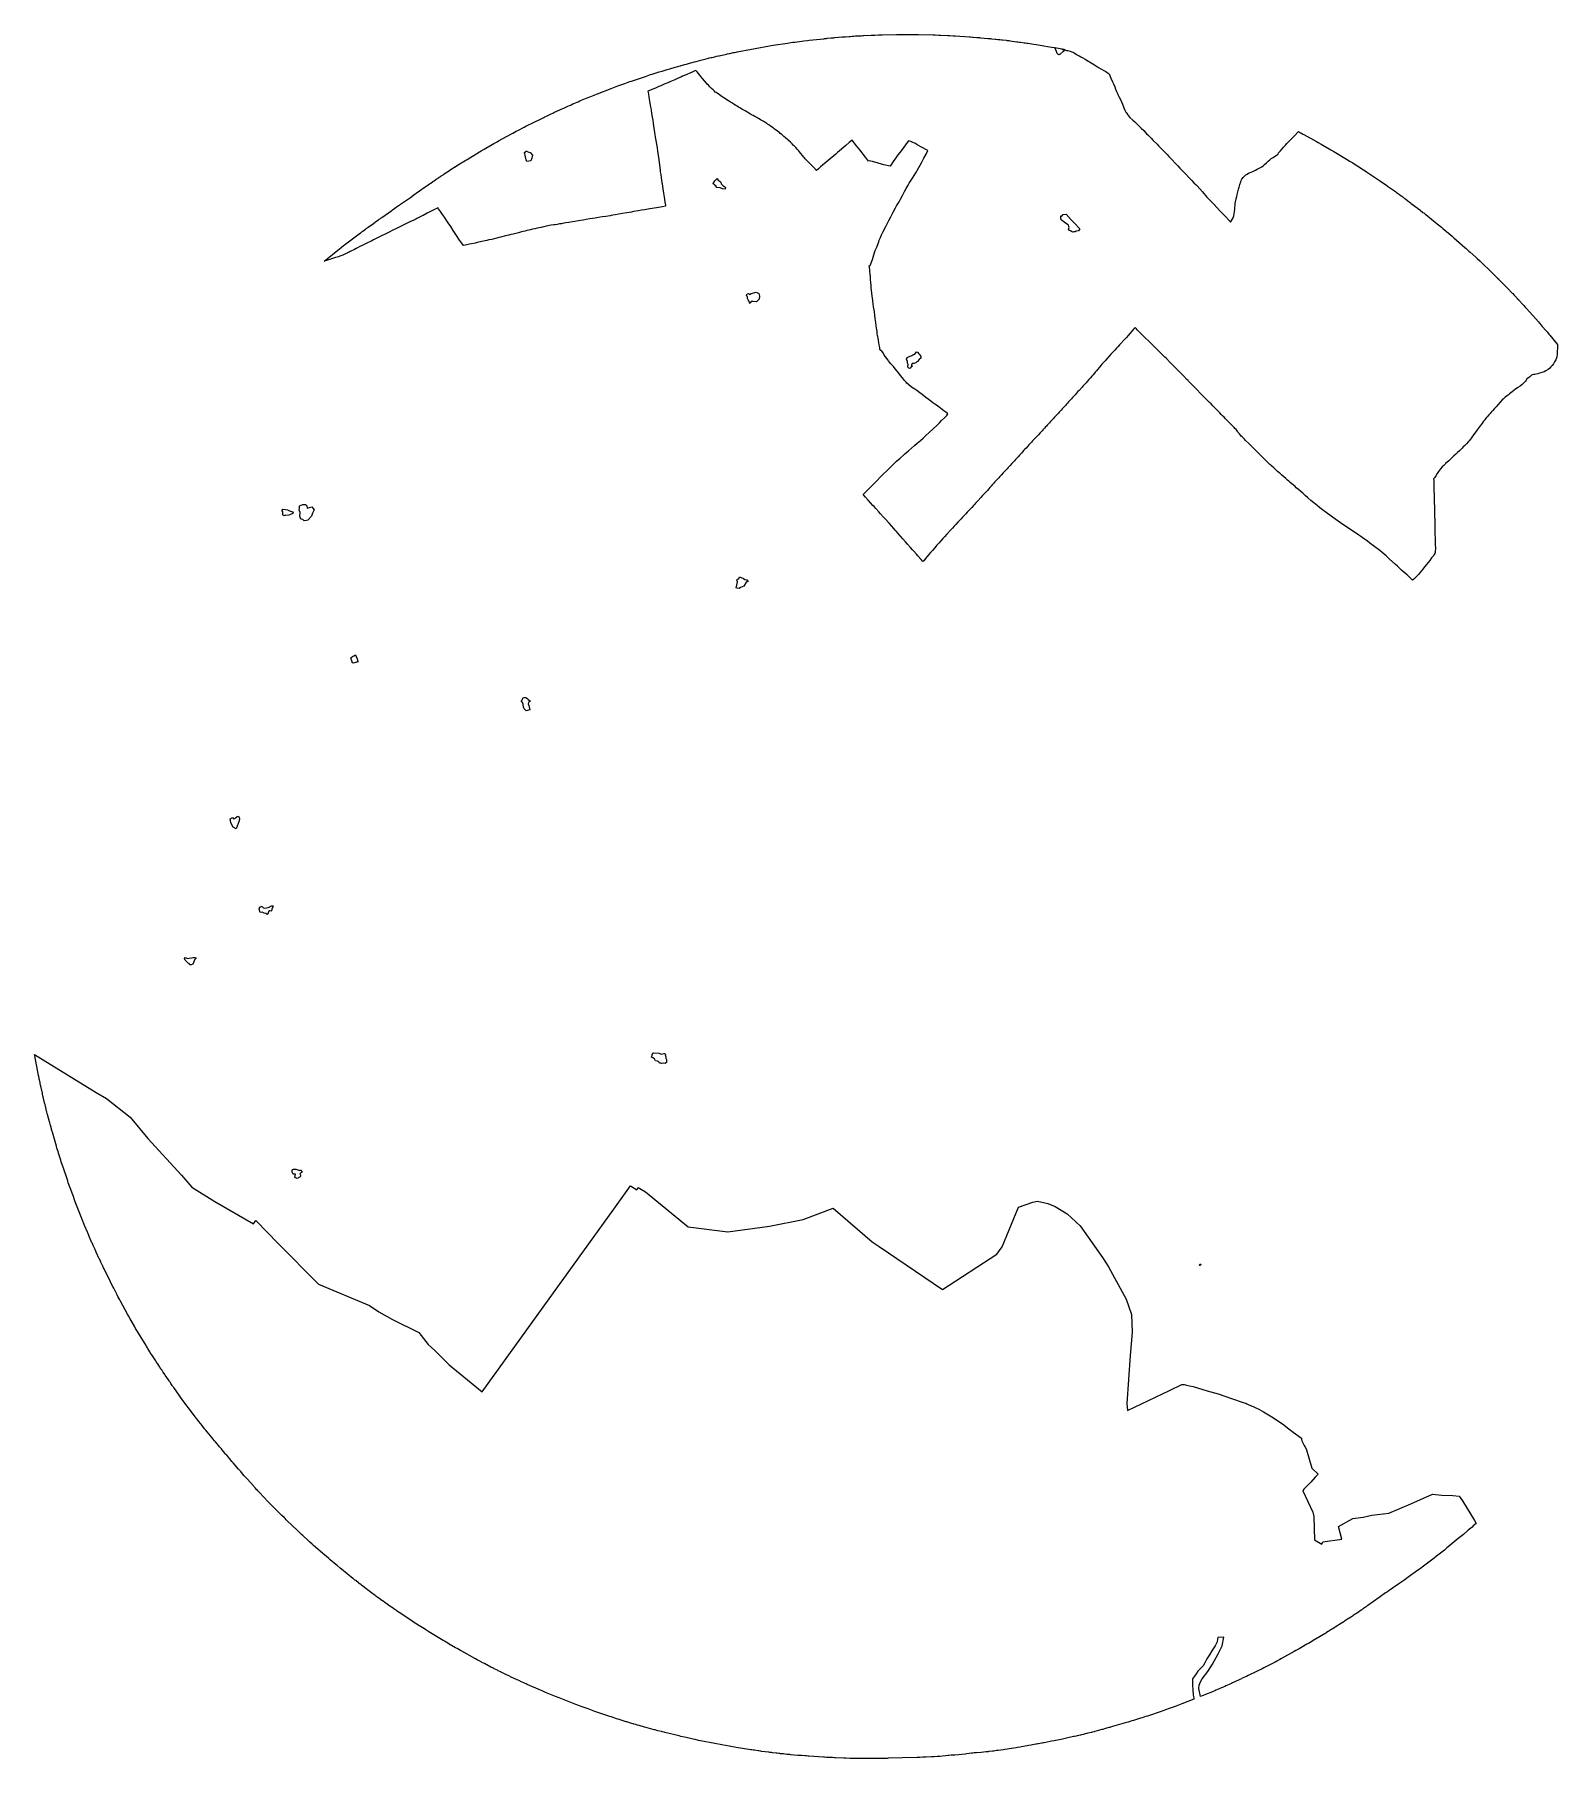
# Model space of a CAD drawing. Header units: metres. Extents: x 3 to 1005126, y 39 to 4383651.
# Drawn here: x 996006 to 1005126, y 4373326 to 4383651 of the extents above.
import ezdxf

# ---------------------------------------------------------------- set-up
doc = ezdxf.new("R2010")
doc.units = ezdxf.units.M
doc.header["$MEASUREMENT"] = 0
doc.layers.add('RN_LIC_%_km_Cala_Blava', color=7, linetype='Continuous', lineweight=9, true_color=0xddc3f7)
doc.layers.add('RN_ZEPA_5_km_Cala_Blava', color=7, linetype='Continuous', lineweight=9, true_color=0xf5e6d0)

msp = doc.modelspace()

# ---------------------------------------------------------------- linework, layer by layer
at = {"layer": 'RN_LIC_%_km_Cala_Blava'}
for points in [[(1002127, 4383571), (1002138, 4383569), (1002159, 4383565), (1002170, 4383563), (1002176, 4383561), (1002166, 4383550), (1002148, 4383533), (1002143, 4383530), (1002134, 4383533), (1002130, 4383538), (1002127, 4383550), (1002116, 4383573)], [(998954, 4382952), (998954, 4382953), (998955, 4382952), (998956, 4382950), (998966, 4382947), (998974, 4382944), (998988, 4382928), (998985, 4382911), (998979, 4382894), (998955, 4382891), (998951, 4382900), (998947, 4382918), (998944, 4382928), (998943, 4382936), (998941, 4382939), (998940, 4382945), (998946, 4382948), (998946, 4382949), (998947, 4382950), (998948, 4382951), (998948, 4382952), (998949, 4382953), (998950, 4382953)], [(1000142, 4382725), (1000127, 4382726), (1000112, 4382733), (1000092, 4382734), (1000086, 4382744), (1000085, 4382744), (1000085, 4382744), (1000084, 4382744), (1000083, 4382745), (1000082, 4382745), (1000082, 4382745), (1000081, 4382746), (1000081, 4382746), (1000081, 4382747), (1000081, 4382747), (1000082, 4382748), (1000082, 4382749), (1000082, 4382749), (1000072, 4382754), (1000070, 4382759), (1000081, 4382774), (1000094, 4382789), (1000098, 4382783), (1000099, 4382778), (1000106, 4382775), (1000113, 4382770), (1000116, 4382767), (1000118, 4382757), (1000122, 4382752), (1000129, 4382747), (1000141, 4382738), (1000145, 4382735)], [(1002214, 4382542), (1002232, 4382524), (1002267, 4382487), (1002258, 4382476), (1002244, 4382473), (1002239, 4382469), (1002230, 4382470), (1002222, 4382468), (1002210, 4382475), (1002205, 4382477), (1002199, 4382486), (1002202, 4382496), (1002201, 4382502), (1002198, 4382510), (1002192, 4382513), (1002184, 4382520), (1002181, 4382522), (1002163, 4382535), (1002159, 4382539), (1002152, 4382547), (1002153, 4382553), (1002152, 4382565), (1002159, 4382564), (1002166, 4382574), (1002185, 4382576)], [(1000347, 4382085), (1000345, 4382066), (1000330, 4382050), (1000310, 4382053), (1000303, 4382054), (1000294, 4382047), (1000292, 4382041), (1000287, 4382046), (1000284, 4382056), (1000284, 4382057), (1000281, 4382059), (1000280, 4382061), (1000280, 4382064), (1000277, 4382066), (1000275, 4382071), (1000275, 4382075), (1000276, 4382078), (1000275, 4382081), (1000273, 4382084), (1000272, 4382085), (1000270, 4382091), (1000274, 4382098), (1000281, 4382100), (1000287, 4382095), (1000297, 4382100), (1000328, 4382108), (1000344, 4382100)], [(1001272, 4381681), (1001262, 4381681), (1001261, 4381677), (1001258, 4381671), (1001259, 4381668), (1001263, 4381663), (1001257, 4381661), (1001254, 4381658), (1001254, 4381654), (1001249, 4381651), (1001243, 4381652), (1001238, 4381656), (1001237, 4381658), (1001236, 4381662), (1001236, 4381669), (1001238, 4381671), (1001238, 4381675), (1001235, 4381683), (1001234, 4381693), (1001229, 4381706), (1001232, 4381717), (1001240, 4381721), (1001246, 4381722), (1001261, 4381729), (1001267, 4381732), (1001277, 4381737), (1001288, 4381750), (1001294, 4381748), (1001302, 4381739), (1001307, 4381732), (1001313, 4381723), (1001314, 4381713), (1001303, 4381704), (1001294, 4381692), (1001290, 4381691), (1001283, 4381685), (1001277, 4381682)], [(997530, 4380772), (997512, 4380770), (997510, 4380772), (997500, 4380769), (997493, 4380776), (997493, 4380792), (997490, 4380798), (997490, 4380803), (997494, 4380808), (997509, 4380807), (997521, 4380805), (997533, 4380798), (997545, 4380795), (997552, 4380792), (997556, 4380787), (997556, 4380784), (997550, 4380780), (997539, 4380776)], [(997640, 4380815), (997668, 4380822), (997682, 4380804), (997672, 4380785), (997666, 4380766), (997644, 4380742), (997635, 4380740), (997622, 4380738), (997613, 4380746), (997606, 4380748), (997602, 4380749), (997595, 4380766), (997598, 4380788), (997592, 4380803), (997594, 4380813), (997594, 4380829), (997614, 4380837), (997630, 4380837), (997637, 4380828)], [(1000267, 4380385), (1000268, 4380385), (1000273, 4380386), (1000274, 4380386), (1000276, 4380384), (1000276, 4380383), (1000278, 4380378), (1000279, 4380376), (1000273, 4380374), (1000272, 4380373), (1000271, 4380373), (1000269, 4380371), (1000268, 4380371), (1000255, 4380348), (1000235, 4380339), (1000227, 4380334), (1000214, 4380335), (1000208, 4380338), (1000215, 4380363), (1000216, 4380374), (1000212, 4380385), (1000217, 4380389), (1000224, 4380392), (1000229, 4380404), (1000252, 4380393), (1000260, 4380388)], [(997942, 4379893), (997940, 4379894), (997934, 4379892), (997931, 4379890), (997928, 4379890), (997923, 4379888), (997914, 4379886), (997909, 4379890), (997908, 4379895), (997906, 4379900), (997905, 4379907), (997903, 4379911), (997903, 4379912), (997899, 4379917), (997906, 4379923), (997910, 4379927), (997919, 4379931), (997928, 4379936), (997933, 4379926), (997939, 4379912), (997942, 4379898)], [(998950, 4379601), (998939, 4379612), (998934, 4379623), (998933, 4379640), (998928, 4379650), (998923, 4379655), (998923, 4379658), (998924, 4379664), (998929, 4379668), (998930, 4379677), (998933, 4379679), (998939, 4379681), (998949, 4379680), (998960, 4379672), (998962, 4379669), (998976, 4379659), (998971, 4379654), (998965, 4379651), (998963, 4379643), (998967, 4379632), (998973, 4379607)], [(997232, 4378942), (997214, 4378893), (997197, 4378903), (997189, 4378917), (997183, 4378931), (997178, 4378954), (997192, 4378961), (997198, 4378954), (997206, 4378956), (997211, 4378959), (997218, 4378965), (997220, 4378968), (997228, 4378969), (997230, 4378965), (997234, 4378956)], [(997428, 4378412), (997425, 4378403), (997422, 4378401), (997416, 4378402), (997412, 4378403), (997406, 4378395), (997406, 4378386), (997399, 4378381), (997392, 4378386), (997382, 4378388), (997369, 4378395), (997358, 4378393), (997352, 4378413), (997355, 4378426), (997362, 4378427), (997370, 4378430), (997371, 4378426), (997377, 4378421), (997386, 4378419), (997405, 4378422), (997412, 4378425), (997415, 4378427), (997418, 4378429), (997421, 4378430), (997426, 4378433), (997431, 4378433), (997435, 4378433), (997434, 4378427)], [(996924, 4378118), (996932, 4378119), (996946, 4378122), (996954, 4378123), (996967, 4378123), (996977, 4378122), (996964, 4378109), (996960, 4378097), (996955, 4378083), (996945, 4378080), (996937, 4378080), (996935, 4378081), (996932, 4378087), (996927, 4378090), (996909, 4378108), (996905, 4378117), (996909, 4378124)], [(999758, 4377545), (999766, 4377546), (999775, 4377549), (999779, 4377549), (999785, 4377544), (999785, 4377543), (999782, 4377541), (999784, 4377534), (999786, 4377529), (999787, 4377519), (999789, 4377516), (999791, 4377512), (999790, 4377509), (999790, 4377504), (999790, 4377500), (999790, 4377495), (999785, 4377491), (999783, 4377489), (999770, 4377490), (999763, 4377489), (999757, 4377490), (999750, 4377491), (999746, 4377498), (999738, 4377502), (999726, 4377504), (999720, 4377517), (999710, 4377522), (999701, 4377526), (999704, 4377533), (999706, 4377536), (999705, 4377542), (999711, 4377550), (999716, 4377552), (999747, 4377550)], [(1001676, 4373363), (1001648, 4373360), (1001633, 4373360), (1001626, 4373359), (1001623, 4373359), (1001617, 4373358), (1001590, 4373354), (1001579, 4373353), (1001560, 4373351), (1001541, 4373349), (1001518, 4373347), (1001495, 4373346), (1001481, 4373345), (1001478, 4373345), (1001428, 4373339), (1001424, 4373339), (1001416, 4373339), (1001411, 4373338), (1001394, 4373337), (1001390, 4373337), (1001381, 4373337), (1001377, 4373336), (1001343, 4373335), (1001338, 4373335), (1001330, 4373334), (1001326, 4373334), (1001308, 4373333), (1001304, 4373333), (1001295, 4373333), (1001291, 4373333), (1001205, 4373330), (1001118, 4373328), (1001112, 4373327), (1001100, 4373327), (1001094, 4373327), (1001070, 4373327), (1001064, 4373326), (1001051, 4373326), (1001045, 4373326), (1000997, 4373326), (1000985, 4373326), (1000961, 4373326), (1000948, 4373326), (1000900, 4373327), (1000888, 4373327), (1000864, 4373328), (1000852, 4373329), (1000803, 4373331), (1000797, 4373331), (1000785, 4373332), (1000779, 4373332), (1000755, 4373333), (1000749, 4373333), (1000737, 4373334), (1000731, 4373335), (1000643, 4373340), (1000638, 4373341), (1000627, 4373342), (1000622, 4373342), (1000600, 4373344), (1000594, 4373344), (1000583, 4373345), (1000578, 4373345), (1000534, 4373349), (1000529, 4373350), (1000518, 4373351), (1000512, 4373351), (1000491, 4373354), (1000485, 4373354), (1000474, 4373355), (1000469, 4373356), (1000463, 4373356), (1000453, 4373358), (1000447, 4373358), (1000426, 4373361), (1000420, 4373362), (1000409, 4373363), (1000404, 4373364), (1000360, 4373369), (1000355, 4373370), (1000344, 4373372), (1000339, 4373372), (1000317, 4373376), (1000312, 4373376), (1000301, 4373378), (1000296, 4373379), (1000209, 4373392), (1000198, 4373394), (1000177, 4373398), (1000166, 4373399), (1000123, 4373407), (1000112, 4373409), (1000091, 4373413), (1000080, 4373415), (999994, 4373432), (999983, 4373434), (999962, 4373439), (999951, 4373441), (999909, 4373451), (999898, 4373453), (999877, 4373458), (999866, 4373461), (999781, 4373482), (999776, 4373483), (999765, 4373486), (999760, 4373487), (999739, 4373492), (999733, 4373494), (999723, 4373497), (999717, 4373498), (999675, 4373509), (999670, 4373511), (999659, 4373514), (999654, 4373515), (999633, 4373521), (999628, 4373523), (999617, 4373526), (999612, 4373527), (999607, 4373529), (999596, 4373532), (999591, 4373533), (999570, 4373540), (999565, 4373541), (999554, 4373545), (999549, 4373546), (999508, 4373559), (999502, 4373561), (999492, 4373564), (999487, 4373566), (999466, 4373573), (999461, 4373575), (999450, 4373578), (999445, 4373580), (999362, 4373608), (999352, 4373612), (999331, 4373619), (999321, 4373623), (999280, 4373638), (999270, 4373641), (999249, 4373649), (999239, 4373653), (999158, 4373685), (999148, 4373689), (999127, 4373697), (999117, 4373701), (999077, 4373718), (999067, 4373722), (999047, 4373731), (999036, 4373735), (998956, 4373770), (998951, 4373773), (998941, 4373777), (998936, 4373779), (998917, 4373788), (998912, 4373791), (998902, 4373795), (998897, 4373798), (998857, 4373816), (998852, 4373819), (998842, 4373823), (998837, 4373826), (998817, 4373835), (998812, 4373838), (998802, 4373842), (998797, 4373845), (998793, 4373847), (998783, 4373852), (998778, 4373855), (998759, 4373864), (998754, 4373867), (998744, 4373872), (998739, 4373874), (998701, 4373895), (998696, 4373897), (998686, 4373902), (998681, 4373905), (998662, 4373915), (998657, 4373918), (998648, 4373923), (998643, 4373925), (998566, 4373968), (998557, 4373973), (998538, 4373984), (998528, 4373989), (998490, 4374011), (998481, 4374017), (998462, 4374028), (998453, 4374033), (998378, 4374079), (998368, 4374085), (998350, 4374096), (998341, 4374102), (998304, 4374125), (998295, 4374131), (998276, 4374143), (998267, 4374149), (998194, 4374198), (998190, 4374201), (998181, 4374207), (998176, 4374210), (998158, 4374223), (998154, 4374226), (998145, 4374232), (998140, 4374235), (998104, 4374260), (998100, 4374264), (998091, 4374270), (998086, 4374273), (998069, 4374286), (998064, 4374289), (998055, 4374296), (998051, 4374299), (998046, 4374302), (998038, 4374309), (998033, 4374312), (998016, 4374325), (998012, 4374328), (998003, 4374335), (997999, 4374338), (997964, 4374365), (997960, 4374368), (997951, 4374375), (997947, 4374378), (997930, 4374392), (997925, 4374395), (997917, 4374402), (997913, 4374405), (997844, 4374460), (997836, 4374467), (997819, 4374481), (997811, 4374488), (997777, 4374516), (997769, 4374523), (997752, 4374537), (997744, 4374544), (997678, 4374602), (997670, 4374609), (997654, 4374624), (997646, 4374631), (997613, 4374661), (997605, 4374668), (997589, 4374683), (997582, 4374691), (997518, 4374752), (997514, 4374755), (997507, 4374763), (997503, 4374767), (997487, 4374782), (997483, 4374786), (997475, 4374794), (997471, 4374798), (997440, 4374829), (997437, 4374832), (997429, 4374840), (997425, 4374844), (997410, 4374860), (997406, 4374864), (997398, 4374872), (997394, 4374876), (997392, 4374879), (997387, 4374884), (997385, 4374886), (997375, 4374896), (997372, 4374899), (997368, 4374904), (997365, 4374907), (997346, 4374928), (997343, 4374930), (997339, 4374935), (997336, 4374938), (997327, 4374948), (997324, 4374951), (997319, 4374956), (997317, 4374959), (997279, 4375001), (997275, 4375006), (997266, 4375015), (997262, 4375020), (997246, 4375039), (997242, 4375044), (997233, 4375053), (997229, 4375058), (997197, 4375096), (997189, 4375104), (997175, 4375122), (997168, 4375130), (997158, 4375142), (997155, 4375146), (997153, 4375147), (997147, 4375155), (997131, 4375174), (997126, 4375180), (997115, 4375192), (997110, 4375198), (997090, 4375222), (997085, 4375228), (997075, 4375240), (997070, 4375246), (997030, 4375295), (997025, 4375301), (997015, 4375314), (997010, 4375320), (996991, 4375345), (996986, 4375351), (996976, 4375363), (996971, 4375370), (996933, 4375420), (996928, 4375426), (996919, 4375439), (996914, 4375445), (996895, 4375471), (996891, 4375477), (996881, 4375490), (996877, 4375496), (996840, 4375548), (996838, 4375551), (996833, 4375557), (996831, 4375561), (996822, 4375573), (996820, 4375577), (996815, 4375583), (996813, 4375587), (996795, 4375613), (996793, 4375616), (996788, 4375622), (996786, 4375626), (996777, 4375639), (996775, 4375642), (996770, 4375649), (996768, 4375653), (996765, 4375657), (996759, 4375666), (996756, 4375670), (996744, 4375689), (996741, 4375693), (996735, 4375702), (996732, 4375707), (996709, 4375744), (996706, 4375748), (996700, 4375757), (996697, 4375762), (996686, 4375781), (996683, 4375785), (996677, 4375795), (996675, 4375799), (996629, 4375874), (996624, 4375883), (996612, 4375902), (996607, 4375912), (996585, 4375950), (996580, 4375959), (996569, 4375978), (996564, 4375988), (996522, 4376065), (996517, 4376074), (996506, 4376093), (996501, 4376103), (996481, 4376142), (996476, 4376152), (996466, 4376171), (996461, 4376181), (996423, 4376259), (996420, 4376264), (996415, 4376274), (996413, 4376279), (996404, 4376299), (996401, 4376304), (996397, 4376314), (996394, 4376319), (996376, 4376359), (996373, 4376364), (996369, 4376374), (996367, 4376379), (996357, 4376399), (996355, 4376404), (996351, 4376414), (996348, 4376419), (996346, 4376424), (996342, 4376434), (996340, 4376439), (996331, 4376459), (996329, 4376464), (996325, 4376474), (996323, 4376479), (996306, 4376519), (996304, 4376524), (996300, 4376534), (996298, 4376539), (996290, 4376560), (996288, 4376565), (996284, 4376575), (996282, 4376580), (996250, 4376661), (996246, 4376672), (996239, 4376692), (996235, 4376702), (996220, 4376743), (996216, 4376754), (996209, 4376774), (996206, 4376785), (996178, 4376868), (996174, 4376878), (996167, 4376899), (996164, 4376909), (996151, 4376951), (996148, 4376961), (996141, 4376982), (996138, 4376993), (996114, 4377077), (996112, 4377082), (996109, 4377093), (996108, 4377098), (996102, 4377119), (996100, 4377124), (996098, 4377135), (996096, 4377140), (996085, 4377183), (996083, 4377188), (996081, 4377199), (996079, 4377204), (996074, 4377225), (996072, 4377231), (996070, 4377242), (996068, 4377247), (996067, 4377252), (996065, 4377263), (996063, 4377268), (996059, 4377289), (996057, 4377294), (996055, 4377305), (996054, 4377310), (996044, 4377353), (996043, 4377358), (996041, 4377369), (996040, 4377374), (996035, 4377395), (996034, 4377401), (996032, 4377411), (996031, 4377417), (996014, 4377502), (996012, 4377513), (996008, 4377535), (996006, 4377543), (996375, 4377314), (996437, 4377279), (996579, 4377167), (996686, 4377040), (996887, 4376820), (996949, 4376748), (997086, 4376663), (997318, 4376529), (997332, 4376549), (997465, 4376411), (997708, 4376166), (998012, 4376039), (998068, 4376001), (998151, 4375956), (998307, 4375877), (998364, 4375806), (998404, 4375769), (998490, 4375684), (998688, 4375523), (999053, 4376030), (999476, 4376617), (999575, 4376755), (999613, 4376732), (999622, 4376746), (999666, 4376720), (999920, 4376510), (1000158, 4376480), (1000407, 4376514), (1000610, 4376555), (1000788, 4376622), (1001023, 4376420), (1001064, 4376392), (1001444, 4376135), (1001769, 4376346), (1001801, 4376391), (1001898, 4376628), (1001985, 4376659), (1002013, 4376664), (1002075, 4376651), (1002118, 4376633), (1002191, 4376589), (1002269, 4376516), (1002402, 4376326), (1002437, 4376271), (1002543, 4376077), (1002576, 4375985), (1002579, 4375880), (1002568, 4375740), (1002547, 4375453), (1002551, 4375411), (1002802, 4375530), (1002877, 4375567), (1002890, 4375567), (1002904, 4375563), (1002923, 4375558), (1002945, 4375555), (1003002, 4375537), (1003028, 4375529), (1003094, 4375510), (1003175, 4375483), (1003245, 4375458), (1003261, 4375454), (1003266, 4375450), (1003279, 4375445), (1003303, 4375435), (1003319, 4375427), (1003337, 4375419), (1003365, 4375403), (1003416, 4375372), (1003480, 4375330), (1003518, 4375300), (1003544, 4375281), (1003593, 4375244), (1003593, 4375238), (1003596, 4375228), (1003603, 4375212), (1003609, 4375201), (1003613, 4375194), (1003615, 4375193), (1003624, 4375174), (1003655, 4375064), (1003694, 4375029), (1003676, 4375011), (1003649, 4374981), (1003620, 4374952), (1003607, 4374939), (1003601, 4374929), (1003661, 4374802), (1003667, 4374775), (1003672, 4374635), (1003715, 4374609), (1003722, 4374623), (1003834, 4374639), (1003815, 4374716), (1003901, 4374763), (1003962, 4374772), (1004015, 4374783), (1004117, 4374795), (1004249, 4374851), (1004377, 4374910), (1004433, 4374904), (1004500, 4374901), (1004538, 4374897), (1004558, 4374870), (1004629, 4374751), (1004639, 4374733), (1004622, 4374719), (1004615, 4374712), (1004600, 4374699), (1004592, 4374693), (1004563, 4374668), (1004555, 4374661), (1004540, 4374649), (1004532, 4374643), (1004472, 4374593), (1004464, 4374587), (1004449, 4374574), (1004441, 4374568), (1004410, 4374544), (1004402, 4374538), (1004387, 4374526), (1004379, 4374520), (1004316, 4374473), (1004311, 4374469), (1004302, 4374463), (1004298, 4374459), (1004279, 4374446), (1004275, 4374443), (1004266, 4374436), (1004261, 4374433), (1004224, 4374406), (1004220, 4374403), (1004211, 4374396), (1004206, 4374393), (1004188, 4374380), (1004183, 4374377), (1004174, 4374371), (1004170, 4374368), (1004118, 4374332), (1004108, 4374325), (1004097, 4374318), (1004058, 4374290), (1003991, 4374243), (1003987, 4374240), (1003980, 4374235), (1003976, 4374233), (1003965, 4374224), (1003961, 4374222), (1003954, 4374217), (1003950, 4374215), (1003928, 4374199), (1003924, 4374197), (1003918, 4374192), (1003914, 4374190), (1003902, 4374182), (1003898, 4374179), (1003892, 4374175), (1003888, 4374172), (1003883, 4374169), (1003873, 4374163), (1003869, 4374160), (1003850, 4374148), (1003846, 4374145), (1003836, 4374139), (1003832, 4374136), (1003795, 4374112), (1003790, 4374109), (1003781, 4374103), (1003776, 4374100), (1003758, 4374089), (1003753, 4374086), (1003744, 4374080), (1003739, 4374077), (1003664, 4374032), (1003655, 4374027), (1003636, 4374015), (1003626, 4374010), (1003589, 4373988), (1003579, 4373983), (1003560, 4373972), (1003550, 4373967), (1003474, 4373925), (1003464, 4373919), (1003445, 4373909), (1003435, 4373904), (1003396, 4373884), (1003387, 4373879), (1003367, 4373869), (1003357, 4373864), (1003279, 4373826), (1003274, 4373823), (1003264, 4373818), (1003259, 4373816), (1003239, 4373807), (1003234, 4373804), (1003225, 4373800), (1003220, 4373797), (1003180, 4373779), (1003175, 4373776), (1003165, 4373772), (1003160, 4373770), (1003140, 4373761), (1003135, 4373758), (1003125, 4373754), (1003120, 4373752), (1003115, 4373750), (1003105, 4373745), (1003100, 4373743), (1003080, 4373735), (1003075, 4373732), (1003065, 4373728), (1003060, 4373726), (1003019, 4373709), (1003014, 4373707), (1003004, 4373703), (1002999, 4373701), (1002988, 4373697), (1002978, 4373746), (1002981, 4373766), (1002988, 4373786), (1002999, 4373803), (1003033, 4373847), (1003060, 4373891), (1003095, 4373953), (1003119, 4374000), (1003129, 4374053), (1003092, 4374051), (1003091, 4374040), (1003088, 4374025), (1003082, 4374012), (1003077, 4374001), (1003064, 4373982), (1003057, 4373971), (1003042, 4373947), (1003027, 4373924), (1003022, 4373915), (1003015, 4373900), (1003005, 4373881), (1002993, 4373869), (1002978, 4373856), (1002972, 4373850), (1002962, 4373834), (1002952, 4373819), (1002946, 4373811), (1002941, 4373803), (1002941, 4373786), (1002941, 4373766), (1002942, 4373738), (1002944, 4373708), (1002944, 4373705), (1002947, 4373698), (1002949, 4373690), (1002948, 4373681), (1002877, 4373653), (1002867, 4373649), (1002846, 4373642), (1002836, 4373638), (1002795, 4373623), (1002784, 4373619), (1002764, 4373612), (1002753, 4373608), (1002671, 4373580), (1002660, 4373577), (1002639, 4373570), (1002629, 4373567), (1002587, 4373554), (1002577, 4373551), (1002556, 4373544), (1002545, 4373541), (1002461, 4373517), (1002456, 4373515), (1002446, 4373512), (1002440, 4373511), (1002419, 4373505), (1002414, 4373503), (1002403, 4373500), (1002398, 4373499), (1002356, 4373488), (1002351, 4373486), (1002340, 4373484), (1002335, 4373482), (1002314, 4373477), (1002308, 4373476), (1002298, 4373473), (1002292, 4373472), (1002287, 4373470), (1002276, 4373468), (1002271, 4373466), (1002250, 4373462), (1002244, 4373460), (1002234, 4373458), (1002228, 4373457), (1002186, 4373447), (1002178, 4373446), (1002162, 4373442), (1002154, 4373440), (1002121, 4373434), (1002113, 4373432), (1002097, 4373429), (1002089, 4373428), (1002070, 4373424), (1002052, 4373420), (1002048, 4373419), (1002040, 4373418), (1002036, 4373417), (1002019, 4373414), (1002015, 4373413), (1002007, 4373412), (1002003, 4373411), (1001982, 4373407), (1001974, 4373405), (1001958, 4373403), (1001950, 4373401), (1001917, 4373396), (1001909, 4373394), (1001893, 4373392), (1001885, 4373390), (1001842, 4373384), (1001833, 4373383), (1001817, 4373380), (1001809, 4373379), (1001777, 4373375), (1001768, 4373374), (1001752, 4373371), (1001744, 4373370), (1001722, 4373368), (1001718, 4373367), (1001710, 4373366), (1001706, 4373366), (1001690, 4373364)], [(997593, 4376847), (997594, 4376848), (997595, 4376850), (997597, 4376850), (997598, 4376849), (997599, 4376849), (997600, 4376849), (997601, 4376849), (997602, 4376849), (997603, 4376848), (997605, 4376845), (997611, 4376839), (997605, 4376836), (997603, 4376833), (997603, 4376833), (997602, 4376833), (997596, 4376828), (997599, 4376820), (997600, 4376814), (997597, 4376810), (997579, 4376800), (997566, 4376805), (997569, 4376825), (997555, 4376826), (997550, 4376837), (997549, 4376848), (997552, 4376853), (997557, 4376856), (997562, 4376856), (997572, 4376855), (997584, 4376852)], [(1002984, 4376279), (1002983, 4376280), (1002983, 4376283), (1002984, 4376285), (1002987, 4376287), (1002990, 4376286), (1002990, 4376284), (1002987, 4376282), (1002986, 4376279)]]:
    msp.add_lwpolyline(points, close=True, dxfattribs=at)
at = {"layer": 'RN_ZEPA_5_km_Cala_Blava'}
for points in [[(997750, 4382301), (997760, 4382309), (997781, 4382326), (997791, 4382334), (997832, 4382367), (997843, 4382375), (997857, 4382387), (997863, 4382391), (997871, 4382397), (997886, 4382409), (997894, 4382415), (997958, 4382463), (997962, 4382466), (997969, 4382471), (997973, 4382474), (997989, 4382486), (997993, 4382489), (998000, 4382494), (998004, 4382497), (998036, 4382520), (998039, 4382522), (998047, 4382528), (998051, 4382531), (998067, 4382542), (998071, 4382545), (998079, 4382550), (998083, 4382553), (998086, 4382555), (998147, 4382598), (998148, 4382599), (998150, 4382601), (998151, 4382601), (998187, 4382627), (998187, 4382627), (998192, 4382630), (998192, 4382630), (998198, 4382635), (998199, 4382635), (998257, 4382676), (998286, 4382697), (998292, 4382701), (998345, 4382738), (998351, 4382742), (998355, 4382745), (998372, 4382757), (998376, 4382758), (998380, 4382761), (998392, 4382770), (998399, 4382775), (998411, 4382784), (998419, 4382788), (998419, 4382789), (998422, 4382791), (998427, 4382794), (998429, 4382796), (998433, 4382798), (998439, 4382802), (998442, 4382804), (998451, 4382809), (998457, 4382814), (998471, 4382824), (998479, 4382829), (998508, 4382848), (998515, 4382852), (998524, 4382858), (998526, 4382859), (998533, 4382864), (998565, 4382884), (998573, 4382889), (998589, 4382898), (998597, 4382903), (998671, 4382949), (998681, 4382954), (998700, 4382965), (998709, 4382971), (998747, 4382993), (998756, 4382998), (998776, 4383009), (998785, 4383014), (998862, 4383056), (998871, 4383061), (998891, 4383072), (998900, 4383077), (998939, 4383097), (998949, 4383102), (998968, 4383112), (998978, 4383117), (999057, 4383155), (999062, 4383158), (999072, 4383162), (999076, 4383165), (999096, 4383174), (999101, 4383177), (999111, 4383181), (999116, 4383184), (999156, 4383202), (999161, 4383204), (999171, 4383209), (999176, 4383211), (999196, 4383220), (999201, 4383222), (999211, 4383227), (999216, 4383229), (999221, 4383231), (999231, 4383236), (999236, 4383238), (999256, 4383246), (999261, 4383248), (999271, 4383253), (999276, 4383255), (999316, 4383271), (999321, 4383274), (999331, 4383278), (999337, 4383280), (999357, 4383288), (999362, 4383290), (999372, 4383294), (999377, 4383296), (999459, 4383328), (999469, 4383331), (999489, 4383339), (999500, 4383343), (999541, 4383358), (999551, 4383362), (999572, 4383369), (999582, 4383372), (999665, 4383400), (999675, 4383404), (999696, 4383411), (999706, 4383414), (999748, 4383427), (999764, 4383432), (999795, 4383441), (999811, 4383446), (999843, 4383455), (999858, 4383459), (999864, 4383461), (999874, 4383464), (999879, 4383465), (999900, 4383471), (999910, 4383474), (999928, 4383479), (999937, 4383482), (999959, 4383487), (999969, 4383490), (999983, 4383494), (999997, 4383497), (1000028, 4383505), (1000043, 4383509), (1000049, 4383511), (1000059, 4383513), (1000065, 4383514), (1000086, 4383519), (1000091, 4383521), (1000102, 4383523), (1000107, 4383524), (1000150, 4383534), (1000155, 4383535), (1000166, 4383537), (1000171, 4383538), (1000193, 4383543), (1000198, 4383544), (1000209, 4383546), (1000214, 4383547), (1000300, 4383564), (1000311, 4383566), (1000332, 4383570), (1000343, 4383572), (1000386, 4383580), (1000397, 4383581), (1000418, 4383585), (1000429, 4383587), (1000516, 4383600), (1000526, 4383602), (1000548, 4383605), (1000559, 4383606), (1000602, 4383612), (1000613, 4383613), (1000635, 4383616), (1000646, 4383617), (1000733, 4383626), (1000738, 4383627), (1000749, 4383628), (1000754, 4383629), (1000776, 4383631), (1000782, 4383631), (1000792, 4383632), (1000798, 4383633), (1000842, 4383637), (1000847, 4383637), (1000858, 4383638), (1000863, 4383638), (1000885, 4383640), (1000891, 4383640), (1000902, 4383641), (1000907, 4383642), (1000912, 4383642), (1000923, 4383643), (1000929, 4383643), (1000951, 4383644), (1000956, 4383644), (1000967, 4383645), (1000972, 4383645), (1001016, 4383647), (1001022, 4383647), (1001033, 4383648), (1001038, 4383648), (1001060, 4383649), (1001065, 4383649), (1001076, 4383649), (1001082, 4383649), (1001169, 4383651), (1001180, 4383651), (1001202, 4383651), (1001213, 4383651), (1001257, 4383651), (1001268, 4383651), (1001290, 4383651), (1001300, 4383651), (1001388, 4383649), (1001399, 4383649), (1001421, 4383648), (1001432, 4383647), (1001475, 4383645), (1001486, 4383645), (1001508, 4383644), (1001519, 4383643), (1001606, 4383637), (1001612, 4383637), (1001623, 4383636), (1001628, 4383636), (1001650, 4383634), (1001655, 4383634), (1001666, 4383633), (1001672, 4383632), (1001715, 4383628), (1001721, 4383628), (1001732, 4383627), (1001737, 4383626), (1001759, 4383624), (1001764, 4383624), (1001775, 4383622), (1001780, 4383622), (1001786, 4383621), (1001797, 4383620), (1001802, 4383619), (1001824, 4383617), (1001829, 4383616), (1001840, 4383615), (1001846, 4383614), (1001889, 4383608), (1001895, 4383607), (1001905, 4383606), (1001911, 4383605), (1001932, 4383602), (1001938, 4383601), (1001949, 4383600), (1001954, 4383599), (1002041, 4383586), (1002051, 4383584), (1002073, 4383580), (1002084, 4383578), (1002127, 4383571), (1002138, 4383569), (1002159, 4383565), (1002159, 4383565), (1002159, 4383565), (1002164, 4383562), (1002168, 4383560), (1002174, 4383559), (1002186, 4383556), (1002194, 4383555), (1002203, 4383553), (1002213, 4383549), (1002224, 4383545), (1002233, 4383541), (1002240, 4383536), (1002244, 4383534), (1002251, 4383529), (1002262, 4383523), (1002272, 4383517), (1002283, 4383512), (1002297, 4383503), (1002307, 4383497), (1002315, 4383492), (1002324, 4383487), (1002333, 4383482), (1002343, 4383475), (1002353, 4383469), (1002365, 4383462), (1002378, 4383454), (1002395, 4383443), (1002410, 4383435), (1002421, 4383429), (1002430, 4383423), (1002436, 4383420), (1002441, 4383415), (1002446, 4383405), (1002448, 4383400), (1002452, 4383390), (1002462, 4383368), (1002468, 4383355), (1002475, 4383338), (1002480, 4383324), (1002486, 4383310), (1002491, 4383298), (1002494, 4383292), (1002500, 4383280), (1002507, 4383265), (1002515, 4383248), (1002521, 4383234), (1002530, 4383213), (1002535, 4383199), (1002541, 4383187), (1002543, 4383184), (1002550, 4383176), (1002554, 4383170), (1002556, 4383167), (1002566, 4383155), (1002584, 4383138), (1002595, 4383128), (1002611, 4383112), (1002620, 4383104), (1002634, 4383091), (1002649, 4383076), (1002657, 4383067), (1002666, 4383057), (1002673, 4383050), (1002693, 4383030), (1002706, 4383017), (1002729, 4382995), (1002738, 4382985), (1002752, 4382971), (1002767, 4382955), (1002777, 4382945), (1002788, 4382933), (1002799, 4382921), (1002814, 4382905), (1002840, 4382877), (1002853, 4382864), (1002865, 4382851), (1002879, 4382837), (1002900, 4382814), (1002918, 4382795), (1002936, 4382777), (1002949, 4382763), (1002962, 4382750), (1002968, 4382744), (1003001, 4382708), (1003027, 4382678), (1003044, 4382660), (1003070, 4382633), (1003086, 4382616), (1003105, 4382596), (1003139, 4382562), (1003161, 4382538), (1003164, 4382534), (1003169, 4382528), (1003173, 4382534), (1003179, 4382544), (1003184, 4382553), (1003189, 4382565), (1003191, 4382577), (1003192, 4382590), (1003194, 4382607), (1003195, 4382617), (1003196, 4382630), (1003197, 4382639), (1003199, 4382649), (1003203, 4382668), (1003206, 4382682), (1003208, 4382693), (1003212, 4382709), (1003217, 4382724), (1003220, 4382736), (1003225, 4382752), (1003230, 4382768), (1003233, 4382776), (1003237, 4382785), (1003245, 4382795), (1003250, 4382801), (1003254, 4382805), (1003260, 4382810), (1003268, 4382815), (1003276, 4382820), (1003291, 4382826), (1003302, 4382831), (1003309, 4382834), (1003318, 4382838), (1003328, 4382844), (1003339, 4382850), (1003351, 4382857), (1003356, 4382859), (1003363, 4382865), (1003371, 4382873), (1003383, 4382883), (1003393, 4382893), (1003403, 4382901), (1003412, 4382908), (1003423, 4382915), (1003437, 4382924), (1003450, 4382933), (1003453, 4382935), (1003456, 4382943), (1003467, 4382955), (1003488, 4382978), (1003497, 4382989), (1003506, 4382998), (1003522, 4383015), (1003534, 4383027), (1003553, 4383046), (1003571, 4383066), (1003575, 4383070), (1003588, 4383063), (1003593, 4383060), (1003602, 4383055), (1003607, 4383052), (1003684, 4383010), (1003693, 4383005), (1003712, 4382994), (1003722, 4382989), (1003760, 4382967), (1003769, 4382961), (1003788, 4382950), (1003797, 4382945), (1003872, 4382899), (1003881, 4382893), (1003900, 4382882), (1003909, 4382876), (1003946, 4382852), (1003955, 4382847), (1003974, 4382835), (1003983, 4382829), (1004055, 4382780), (1004060, 4382777), (1004069, 4382771), (1004073, 4382768), (1004092, 4382755), (1004096, 4382752), (1004105, 4382746), (1004109, 4382743), (1004145, 4382718), (1004150, 4382715), (1004159, 4382708), (1004163, 4382705), (1004181, 4382693), (1004185, 4382689), (1004194, 4382683), (1004198, 4382680), (1004203, 4382677), (1004211, 4382670), (1004216, 4382667), (1004233, 4382653), (1004238, 4382650), (1004247, 4382643), (1004251, 4382640), (1004286, 4382613), (1004290, 4382610), (1004299, 4382603), (1004303, 4382600), (1004320, 4382586), (1004325, 4382583), (1004333, 4382576), (1004337, 4382573), (1004406, 4382518), (1004414, 4382511), (1004431, 4382497), (1004439, 4382490), (1004473, 4382462), (1004481, 4382455), (1004498, 4382441), (1004506, 4382434), (1004572, 4382376), (1004580, 4382369), (1004596, 4382354), (1004604, 4382347), (1004637, 4382317), (1004645, 4382310), (1004661, 4382295), (1004669, 4382287), (1004732, 4382227), (1004736, 4382223), (1004743, 4382215), (1004747, 4382211), (1004763, 4382196), (1004767, 4382192), (1004775, 4382185), (1004778, 4382181), (1004809, 4382150), (1004813, 4382146), (1004821, 4382138), (1004825, 4382134), (1004840, 4382119), (1004843, 4382115), (1004851, 4382107), (1004855, 4382103), (1004858, 4382100), (1004865, 4382093), (1004868, 4382089), (1004882, 4382075), (1004885, 4382071), (1004892, 4382064), (1004895, 4382060), (1004921, 4382032), (1004925, 4382028), (1004931, 4382021), (1004935, 4382017), (1004948, 4382003), (1004951, 4381999), (1004957, 4381992), (1004961, 4381988), (1005012, 4381930), (1005018, 4381923), (1005029, 4381910), (1005035, 4381903), (1005058, 4381877), (1005064, 4381870), (1005075, 4381856), (1005081, 4381850), (1005125, 4381796), (1005126, 4381794), (1005126, 4381774), (1005125, 4381750), (1005124, 4381737), (1005122, 4381721), (1005116, 4381703), (1005109, 4381690), (1005102, 4381679), (1005095, 4381668), (1005087, 4381660), (1005080, 4381653), (1005070, 4381645), (1005057, 4381637), (1005047, 4381631), (1005032, 4381626), (1005019, 4381622), (1005009, 4381619), (1004991, 4381614), (1004983, 4381614), (1004975, 4381613), (1004970, 4381610), (1004958, 4381599), (1004943, 4381589), (1004939, 4381582), (1004934, 4381575), (1004915, 4381556), (1004902, 4381546), (1004889, 4381537), (1004875, 4381527), (1004854, 4381511), (1004846, 4381505), (1004838, 4381499), (1004830, 4381492), (1004821, 4381485), (1004812, 4381479), (1004806, 4381474), (1004802, 4381470), (1004796, 4381464), (1004784, 4381450), (1004769, 4381433), (1004759, 4381422), (1004749, 4381411), (1004737, 4381397), (1004730, 4381389), (1004723, 4381382), (1004716, 4381373), (1004706, 4381362), (1004700, 4381355), (1004696, 4381350), (1004691, 4381344), (1004684, 4381335), (1004673, 4381320), (1004664, 4381308), (1004657, 4381299), (1004646, 4381284), (1004625, 4381255), (1004618, 4381245), (1004612, 4381236), (1004606, 4381228), (1004598, 4381218), (1004592, 4381212), (1004582, 4381200), (1004569, 4381188), (1004562, 4381181), (1004555, 4381173), (1004550, 4381168), (1004540, 4381158), (1004527, 4381147), (1004517, 4381137), (1004506, 4381127), (1004499, 4381121), (1004489, 4381112), (1004475, 4381098), (1004464, 4381088), (1004456, 4381081), (1004453, 4381078), (1004445, 4381070), (1004436, 4381062), (1004426, 4381050), (1004414, 4381034), (1004406, 4381022), (1004397, 4381008), (1004389, 4380997), (1004384, 4380991), (1004385, 4380980), (1004385, 4380968), (1004385, 4380946), (1004386, 4380914), (1004387, 4380900), (1004387, 4380887), (1004388, 4380873), (1004388, 4380856), (1004388, 4380853), (1004388, 4380847), (1004389, 4380824), (1004389, 4380807), (1004390, 4380776), (1004391, 4380734), (1004391, 4380725), (1004392, 4380681), (1004392, 4380661), (1004393, 4380633), (1004394, 4380612), (1004394, 4380601), (1004394, 4380589), (1004395, 4380581), (1004395, 4380570), (1004394, 4380559), (1004393, 4380548), (1004391, 4380543), (1004388, 4380537), (1004385, 4380531), (1004372, 4380516), (1004361, 4380501), (1004351, 4380490), (1004342, 4380478), (1004330, 4380463), (1004319, 4380449), (1004310, 4380438), (1004300, 4380426), (1004294, 4380418), (1004290, 4380413), (1004286, 4380409), (1004280, 4380403), (1004273, 4380396), (1004266, 4380390), (1004259, 4380384), (1004240, 4380402), (1004226, 4380415), (1004209, 4380430), (1004193, 4380444), (1004178, 4380458), (1004169, 4380467), (1004154, 4380480), (1004121, 4380509), (1004100, 4380528), (1004076, 4380549), (1004063, 4380560), (1004025, 4380589), (1004003, 4380605), (1003986, 4380618), (1003964, 4380633), (1003948, 4380644), (1003936, 4380652), (1003922, 4380662), (1003865, 4380701), (1003827, 4380726), (1003772, 4380766), (1003741, 4380789), (1003720, 4380804), (1003703, 4380817), (1003688, 4380830), (1003668, 4380846), (1003650, 4380861), (1003632, 4380877), (1003616, 4380891), (1003609, 4380897), (1003601, 4380904), (1003589, 4380914), (1003575, 4380926), (1003562, 4380937), (1003555, 4380944), (1003543, 4380954), (1003526, 4380969), (1003517, 4380977), (1003510, 4380983), (1003500, 4380992), (1003488, 4381003), (1003476, 4381013), (1003467, 4381021), (1003458, 4381028), (1003450, 4381035), (1003435, 4381048), (1003427, 4381056), (1003413, 4381068), (1003409, 4381071), (1003404, 4381076), (1003396, 4381083), (1003360, 4381120), (1003352, 4381128), (1003332, 4381147), (1003314, 4381165), (1003297, 4381182), (1003283, 4381197), (1003276, 4381204), (1003259, 4381220), (1003252, 4381227), (1003246, 4381233), (1003238, 4381241), (1003233, 4381246), (1003228, 4381251), (1003222, 4381259), (1003215, 4381268), (1003213, 4381272), (1003209, 4381278), (1003202, 4381285), (1003195, 4381292), (1003190, 4381298), (1003181, 4381307), (1003175, 4381313), (1003168, 4381320), (1003165, 4381324), (1003156, 4381332), (1003146, 4381342), (1003137, 4381352), (1003130, 4381359), (1003121, 4381368), (1003113, 4381376), (1003105, 4381385), (1003093, 4381397), (1003080, 4381409), (1003071, 4381419), (1003062, 4381428), (1003052, 4381439), (1003042, 4381448), (1003031, 4381459), (1003021, 4381469), (1003009, 4381481), (1002988, 4381502), (1002966, 4381525), (1002943, 4381550), (1002923, 4381570), (1002917, 4381576), (1002914, 4381579), (1002907, 4381586), (1002889, 4381604), (1002874, 4381619), (1002858, 4381635), (1002847, 4381646), (1002828, 4381665), (1002802, 4381691), (1002784, 4381710), (1002775, 4381719), (1002754, 4381740), (1002730, 4381764), (1002707, 4381787), (1002680, 4381814), (1002658, 4381835), (1002638, 4381855), (1002618, 4381875), (1002610, 4381883), (1002603, 4381890), (1002597, 4381897), (1002588, 4381886), (1002579, 4381876), (1002566, 4381861), (1002557, 4381851), (1002543, 4381835), (1002529, 4381820), (1002512, 4381801), (1002504, 4381793), (1002495, 4381783), (1002486, 4381773), (1002475, 4381760), (1002465, 4381750), (1002458, 4381743), (1002452, 4381736), (1002441, 4381724), (1002428, 4381709), (1002417, 4381697), (1002405, 4381685), (1002398, 4381677), (1002391, 4381669), (1002383, 4381659), (1002373, 4381646), (1002365, 4381637), (1002358, 4381628), (1002353, 4381622), (1002345, 4381613), (1002337, 4381604), (1002329, 4381596), (1002319, 4381585), (1002309, 4381573), (1002303, 4381566), (1002297, 4381559), (1002289, 4381551), (1002284, 4381545), (1002279, 4381539), (1002262, 4381520), (1002253, 4381511), (1002246, 4381503), (1002238, 4381494), (1002232, 4381487), (1002223, 4381477), (1002217, 4381470), (1002213, 4381466), (1002206, 4381459), (1002199, 4381452), (1002193, 4381444), (1002187, 4381437), (1002183, 4381432), (1002178, 4381427), (1002171, 4381420), (1002165, 4381413), (1002161, 4381409), (1002155, 4381402), (1002149, 4381396), (1002142, 4381389), (1002138, 4381384), (1002130, 4381376), (1002126, 4381372), (1002121, 4381366), (1002115, 4381360), (1002110, 4381354), (1002102, 4381346), (1002096, 4381339), (1002091, 4381333), (1002084, 4381325), (1002078, 4381320), (1002071, 4381312), (1002066, 4381306), (1002061, 4381301), (1002055, 4381294), (1002051, 4381290), (1002047, 4381285), (1002045, 4381283), (1002040, 4381278), (1002029, 4381266), (1002018, 4381254), (1002010, 4381246), (1002002, 4381238), (1001993, 4381227), (1001983, 4381217), (1001976, 4381209), (1001971, 4381203), (1001961, 4381193), (1001954, 4381185), (1001944, 4381174), (1001937, 4381167), (1001931, 4381161), (1001922, 4381151), (1001916, 4381144), (1001909, 4381136), (1001905, 4381132), (1001896, 4381122), (1001888, 4381113), (1001881, 4381105), (1001874, 4381097), (1001869, 4381092), (1001866, 4381089), (1001858, 4381081), (1001848, 4381070), (1001837, 4381058), (1001830, 4381051), (1001821, 4381041), (1001815, 4381034), (1001807, 4381026), (1001795, 4381013), (1001787, 4381004), (1001780, 4380997), (1001775, 4380991), (1001765, 4380980), (1001758, 4380972), (1001751, 4380965), (1001742, 4380954), (1001735, 4380946), (1001728, 4380939), (1001721, 4380930), (1001713, 4380921), (1001707, 4380914), (1001700, 4380907), (1001684, 4380890), (1001674, 4380879), (1001656, 4380859), (1001642, 4380844), (1001635, 4380836), (1001629, 4380831), (1001619, 4380819), (1001604, 4380803), (1001592, 4380790), (1001583, 4380780), (1001575, 4380772), (1001566, 4380762), (1001555, 4380751), (1001546, 4380741), (1001539, 4380734), (1001536, 4380731), (1001523, 4380717), (1001513, 4380706), (1001503, 4380695), (1001497, 4380688), (1001484, 4380674), (1001481, 4380671), (1001469, 4380658), (1001455, 4380642), (1001445, 4380632), (1001433, 4380618), (1001423, 4380607), (1001408, 4380591), (1001397, 4380577), (1001383, 4380561), (1001371, 4380548), (1001361, 4380536), (1001350, 4380523), (1001341, 4380513), (1001331, 4380500), (1001326, 4380495), (1001316, 4380507), (1001296, 4380529), (1001288, 4380539), (1001271, 4380557), (1001265, 4380564), (1001252, 4380579), (1001235, 4380598), (1001223, 4380612), (1001206, 4380631), (1001193, 4380646), (1001179, 4380662), (1001168, 4380675), (1001161, 4380683), (1001152, 4380693), (1001124, 4380724), (1001101, 4380750), (1001091, 4380761), (1001072, 4380781), (1001063, 4380792), (1001044, 4380812), (1001034, 4380824), (1001027, 4380830), (1000998, 4380863), (1000982, 4380880), (1000968, 4380896), (1000986, 4380914), (1001036, 4380965), (1001048, 4380977), (1001075, 4381004), (1001091, 4381020), (1001108, 4381037), (1001120, 4381049), (1001140, 4381068), (1001169, 4381095), (1001191, 4381114), (1001212, 4381133), (1001218, 4381139), (1001240, 4381157), (1001258, 4381173), (1001276, 4381189), (1001292, 4381203), (1001311, 4381220), (1001327, 4381234), (1001332, 4381238), (1001346, 4381251), (1001364, 4381267), (1001388, 4381289), (1001411, 4381312), (1001425, 4381325), (1001438, 4381339), (1001455, 4381355), (1001470, 4381370), (1001475, 4381380), (1001463, 4381389), (1001451, 4381398), (1001434, 4381411), (1001423, 4381420), (1001407, 4381431), (1001398, 4381438), (1001386, 4381446), (1001374, 4381456), (1001358, 4381467), (1001344, 4381478), (1001321, 4381495), (1001308, 4381505), (1001290, 4381519), (1001278, 4381528), (1001258, 4381539), (1001243, 4381554), (1001231, 4381563), (1001226, 4381569), (1001217, 4381580), (1001204, 4381595), (1001193, 4381609), (1001183, 4381622), (1001172, 4381635), (1001161, 4381649), (1001150, 4381662), (1001143, 4381670), (1001135, 4381679), (1001127, 4381689), (1001121, 4381697), (1001118, 4381700), (1001110, 4381710), (1001102, 4381721), (1001095, 4381731), (1001088, 4381744), (1001080, 4381754), (1001075, 4381759), (1001069, 4381766), (1001068, 4381776), (1001065, 4381792), (1001063, 4381805), (1001060, 4381820), (1001058, 4381830), (1001056, 4381843), (1001055, 4381849), (1001053, 4381860), (1001052, 4381872), (1001050, 4381883), (1001049, 4381895), (1001047, 4381907), (1001044, 4381927), (1001043, 4381938), (1001041, 4381950), (1001039, 4381968), (1001038, 4381973), (1001036, 4381988), (1001034, 4382003), (1001031, 4382021), (1001029, 4382037), (1001026, 4382056), (1001024, 4382075), (1001022, 4382083), (1001020, 4382104), (1001019, 4382118), (1001017, 4382133), (1001016, 4382151), (1001015, 4382164), (1001013, 4382183), (1001012, 4382199), (1001010, 4382218), (1001009, 4382229), (1001008, 4382241), (1001006, 4382256), (1001005, 4382266), (1001011, 4382267), (1001015, 4382277), (1001024, 4382304), (1001033, 4382332), (1001041, 4382357), (1001050, 4382378), (1001058, 4382400), (1001062, 4382410), (1001065, 4382419), (1001072, 4382436), (1001078, 4382451), (1001086, 4382467), (1001104, 4382502), (1001114, 4382521), (1001122, 4382537), (1001134, 4382559), (1001144, 4382579), (1001149, 4382588), (1001162, 4382613), (1001168, 4382625), (1001177, 4382637), (1001184, 4382649), (1001192, 4382665), (1001205, 4382688), (1001216, 4382710), (1001226, 4382728), (1001238, 4382748), (1001245, 4382761), (1001253, 4382773), (1001264, 4382791), (1001283, 4382823), (1001301, 4382854), (1001317, 4382883), (1001332, 4382911), (1001345, 4382935), (1001356, 4382956), (1001348, 4382960), (1001321, 4382975), (1001292, 4382990), (1001282, 4382998), (1001267, 4383004), (1001254, 4383010), (1001241, 4383015), (1001227, 4382996), (1001208, 4382971), (1001189, 4382945), (1001177, 4382930), (1001165, 4382913), (1001159, 4382905), (1001148, 4382890), (1001138, 4382874), (1001130, 4382862), (1001093, 4382871), (1001024, 4382890), (1001004, 4382895), (1001001, 4382892), (1000982, 4382917), (1000949, 4382960), (1000929, 4382985), (1000903, 4383019), (1000885, 4383004), (1000865, 4382986), (1000815, 4382944), (1000811, 4382940), (1000805, 4382935), (1000714, 4382858), (1000701, 4382847), (1000689, 4382837), (1000673, 4382854), (1000660, 4382868), (1000652, 4382876), (1000642, 4382886), (1000634, 4382894), (1000622, 4382907), (1000617, 4382913), (1000614, 4382916), (1000606, 4382926), (1000596, 4382938), (1000587, 4382949), (1000581, 4382957), (1000574, 4382965), (1000565, 4382974), (1000555, 4382985), (1000550, 4382989), (1000543, 4382997), (1000533, 4383007), (1000518, 4383020), (1000503, 4383032), (1000494, 4383041), (1000481, 4383052), (1000472, 4383059), (1000467, 4383064), (1000465, 4383065), (1000453, 4383074), (1000438, 4383085), (1000429, 4383092), (1000414, 4383103), (1000403, 4383111), (1000396, 4383115), (1000392, 4383118), (1000380, 4383127), (1000376, 4383129), (1000369, 4383133), (1000362, 4383137), (1000354, 4383141), (1000346, 4383146), (1000337, 4383150), (1000332, 4383154), (1000319, 4383160), (1000310, 4383166), (1000300, 4383171), (1000294, 4383174), (1000283, 4383181), (1000271, 4383188), (1000261, 4383194), (1000251, 4383200), (1000243, 4383205), (1000234, 4383210), (1000223, 4383217), (1000214, 4383223), (1000206, 4383227), (1000196, 4383233), (1000186, 4383240), (1000175, 4383247), (1000163, 4383254), (1000153, 4383260), (1000145, 4383265), (1000135, 4383271), (1000125, 4383278), (1000116, 4383284), (1000108, 4383289), (1000095, 4383299), (1000088, 4383304), (1000083, 4383306), (1000079, 4383311), (1000070, 4383319), (1000060, 4383328), (1000050, 4383337), (1000042, 4383347), (1000035, 4383354), (1000031, 4383359), (1000006, 4383388), (999996, 4383400), (999990, 4383407), (999982, 4383417), (999974, 4383427), (999966, 4383436), (999961, 4383434), (999944, 4383426), (999930, 4383420), (999912, 4383412), (999898, 4383405), (999887, 4383401), (999877, 4383396), (999860, 4383389), (999840, 4383380), (999830, 4383375), (999811, 4383367), (999799, 4383362), (999777, 4383353), (999757, 4383344), (999745, 4383339), (999737, 4383336), (999729, 4383332), (999715, 4383326), (999704, 4383321), (999695, 4383318), (999689, 4383315), (999685, 4383313), (999680, 4383312), (999683, 4383295), (999686, 4383275), (999690, 4383251), (999692, 4383243), (999694, 4383227), (999697, 4383210), (999699, 4383199), (999702, 4383179), (999705, 4383157), (999709, 4383138), (999711, 4383119), (999714, 4383105), (999716, 4383091), (999720, 4383064), (999722, 4383053), (999724, 4383037), (999726, 4383027), (999729, 4383007), (999731, 4382993), (999733, 4382989), (999734, 4382982), (999735, 4382973), (999738, 4382953), (999743, 4382914), (999747, 4382886), (999749, 4382869), (999753, 4382839), (999754, 4382829), (999756, 4382813), (999759, 4382792), (999761, 4382779), (999763, 4382765), (999764, 4382758), (999767, 4382741), (999769, 4382726), (999773, 4382701), (999778, 4382666), (999781, 4382647), (999784, 4382629), (999785, 4382624), (999767, 4382620), (999731, 4382614), (999692, 4382608), (999659, 4382602), (999642, 4382599), (999623, 4382596), (999594, 4382591), (999581, 4382588), (999553, 4382584), (999527, 4382579), (999505, 4382575), (999484, 4382572), (999469, 4382569), (999460, 4382568), (999453, 4382566), (999427, 4382562), (999406, 4382559), (999384, 4382555), (999363, 4382552), (999332, 4382547), (999309, 4382543), (999292, 4382540), (999276, 4382538), (999264, 4382536), (999243, 4382532), (999228, 4382530), (999207, 4382526), (999188, 4382523), (999176, 4382521), (999162, 4382518), (999158, 4382518), (999151, 4382517), (999137, 4382514), (999125, 4382512), (999116, 4382511), (999101, 4382509), (999091, 4382507), (999083, 4382506), (999071, 4382503), (999056, 4382500), (999047, 4382498), (999040, 4382496), (999028, 4382494), (999016, 4382491), (999003, 4382488), (998988, 4382485), (998976, 4382482), (998966, 4382479), (998955, 4382477), (998945, 4382474), (998933, 4382471), (998923, 4382469), (998905, 4382464), (998888, 4382460), (998872, 4382456), (998858, 4382453), (998847, 4382450), (998826, 4382445), (998796, 4382437), (998780, 4382433), (998775, 4382432), (998758, 4382428), (998745, 4382424), (998728, 4382421), (998716, 4382418), (998696, 4382413), (998685, 4382411), (998678, 4382410), (998666, 4382407), (998651, 4382404), (998645, 4382402), (998624, 4382397), (998612, 4382395), (998596, 4382392), (998585, 4382389), (998576, 4382387), (998571, 4382393), (998552, 4382420), (998533, 4382448), (998514, 4382477), (998499, 4382501), (998483, 4382524), (998471, 4382542), (998461, 4382557), (998450, 4382573), (998438, 4382591), (998426, 4382608), (998422, 4382615), (998415, 4382610), (998406, 4382605), (998382, 4382593), (998357, 4382581), (998333, 4382568), (998328, 4382566), (998323, 4382563), (998312, 4382558), (998303, 4382553), (998295, 4382549), (998289, 4382546), (998277, 4382540), (998264, 4382534), (998258, 4382531), (998238, 4382521), (998190, 4382497), (998175, 4382490), (998156, 4382481), (998126, 4382465), (998106, 4382456), (998088, 4382447), (998056, 4382431), (998037, 4382421), (998026, 4382416), (998014, 4382410), (998004, 4382405), (997985, 4382396), (997969, 4382388), (997954, 4382381), (997940, 4382373), (997933, 4382369), (997923, 4382364), (997914, 4382360), (997905, 4382355), (997896, 4382351), (997891, 4382348), (997885, 4382345), (997878, 4382341), (997869, 4382337), (997860, 4382333), (997853, 4382329), (997847, 4382327), (997834, 4382323), (997826, 4382320), (997809, 4382315), (997797, 4382311), (997785, 4382308), (997775, 4382304), (997766, 4382301), (997755, 4382298), (997741, 4382293)], [(1001676, 4373363), (1001648, 4373360), (1001633, 4373360), (1001626, 4373359), (1001623, 4373359), (1001617, 4373358), (1001590, 4373354), (1001579, 4373353), (1001560, 4373351), (1001541, 4373349), (1001518, 4373347), (1001495, 4373346), (1001481, 4373345), (1001478, 4373345), (1001428, 4373339), (1001424, 4373339), (1001416, 4373339), (1001411, 4373338), (1001394, 4373337), (1001390, 4373337), (1001381, 4373337), (1001377, 4373336), (1001343, 4373335), (1001338, 4373335), (1001330, 4373334), (1001326, 4373334), (1001308, 4373333), (1001304, 4373333), (1001295, 4373333), (1001291, 4373333), (1001205, 4373330), (1001118, 4373328), (1001112, 4373327), (1001100, 4373327), (1001094, 4373327), (1001070, 4373327), (1001064, 4373326), (1001051, 4373326), (1001045, 4373326), (1000997, 4373326), (1000985, 4373326), (1000961, 4373326), (1000948, 4373326), (1000900, 4373327), (1000888, 4373327), (1000864, 4373328), (1000852, 4373329), (1000803, 4373331), (1000797, 4373331), (1000785, 4373332), (1000779, 4373332), (1000755, 4373333), (1000749, 4373333), (1000737, 4373334), (1000731, 4373335), (1000643, 4373340), (1000638, 4373341), (1000627, 4373342), (1000622, 4373342), (1000600, 4373344), (1000594, 4373344), (1000583, 4373345), (1000578, 4373345), (1000534, 4373349), (1000529, 4373350), (1000518, 4373351), (1000512, 4373351), (1000491, 4373354), (1000485, 4373354), (1000474, 4373355), (1000469, 4373356), (1000463, 4373356), (1000453, 4373358), (1000447, 4373358), (1000426, 4373361), (1000420, 4373362), (1000409, 4373363), (1000404, 4373364), (1000360, 4373369), (1000355, 4373370), (1000344, 4373372), (1000339, 4373372), (1000317, 4373376), (1000312, 4373376), (1000301, 4373378), (1000296, 4373379), (1000209, 4373392), (1000198, 4373394), (1000177, 4373398), (1000166, 4373399), (1000123, 4373407), (1000112, 4373409), (1000091, 4373413), (1000080, 4373415), (999994, 4373432), (999983, 4373434), (999962, 4373439), (999951, 4373441), (999909, 4373451), (999898, 4373453), (999877, 4373458), (999866, 4373461), (999781, 4373482), (999776, 4373483), (999765, 4373486), (999760, 4373487), (999739, 4373492), (999733, 4373494), (999723, 4373497), (999717, 4373498), (999675, 4373509), (999670, 4373511), (999659, 4373514), (999654, 4373515), (999633, 4373521), (999628, 4373523), (999617, 4373526), (999612, 4373527), (999607, 4373529), (999596, 4373532), (999591, 4373533), (999570, 4373540), (999565, 4373541), (999554, 4373545), (999549, 4373546), (999508, 4373559), (999502, 4373561), (999492, 4373564), (999487, 4373566), (999466, 4373573), (999461, 4373575), (999450, 4373578), (999445, 4373580), (999362, 4373608), (999352, 4373612), (999331, 4373619), (999321, 4373623), (999280, 4373638), (999270, 4373641), (999249, 4373649), (999239, 4373653), (999158, 4373685), (999148, 4373689), (999127, 4373697), (999117, 4373701), (999077, 4373718), (999067, 4373722), (999047, 4373731), (999036, 4373735), (998956, 4373770), (998951, 4373773), (998941, 4373777), (998936, 4373779), (998917, 4373788), (998912, 4373791), (998902, 4373795), (998897, 4373798), (998857, 4373816), (998852, 4373819), (998842, 4373823), (998837, 4373826), (998817, 4373835), (998812, 4373838), (998802, 4373842), (998797, 4373845), (998793, 4373847), (998783, 4373852), (998778, 4373855), (998759, 4373864), (998754, 4373867), (998744, 4373872), (998739, 4373874), (998701, 4373895), (998696, 4373897), (998686, 4373902), (998681, 4373905), (998662, 4373915), (998657, 4373918), (998648, 4373923), (998643, 4373925), (998566, 4373968), (998557, 4373973), (998538, 4373984), (998528, 4373989), (998490, 4374011), (998481, 4374017), (998462, 4374028), (998453, 4374033), (998378, 4374079), (998368, 4374085), (998350, 4374096), (998341, 4374102), (998304, 4374125), (998295, 4374131), (998276, 4374143), (998267, 4374149), (998194, 4374198), (998190, 4374201), (998181, 4374207), (998176, 4374210), (998158, 4374223), (998154, 4374226), (998145, 4374232), (998140, 4374235), (998104, 4374260), (998100, 4374264), (998091, 4374270), (998086, 4374273), (998069, 4374286), (998064, 4374289), (998055, 4374296), (998051, 4374299), (998046, 4374302), (998038, 4374309), (998033, 4374312), (998016, 4374325), (998012, 4374328), (998003, 4374335), (997999, 4374338), (997964, 4374365), (997960, 4374368), (997951, 4374375), (997947, 4374378), (997930, 4374392), (997925, 4374395), (997917, 4374402), (997913, 4374405), (997844, 4374460), (997836, 4374467), (997819, 4374481), (997811, 4374488), (997777, 4374516), (997769, 4374523), (997752, 4374537), (997744, 4374544), (997678, 4374602), (997670, 4374609), (997654, 4374624), (997646, 4374631), (997613, 4374661), (997605, 4374668), (997589, 4374683), (997582, 4374691), (997518, 4374752), (997514, 4374755), (997507, 4374763), (997503, 4374767), (997487, 4374782), (997483, 4374786), (997475, 4374794), (997471, 4374798), (997440, 4374829), (997437, 4374832), (997429, 4374840), (997425, 4374844), (997410, 4374860), (997406, 4374864), (997398, 4374872), (997394, 4374876), (997392, 4374879), (997387, 4374884), (997385, 4374886), (997375, 4374896), (997372, 4374899), (997368, 4374904), (997365, 4374907), (997346, 4374928), (997343, 4374930), (997339, 4374935), (997336, 4374938), (997327, 4374948), (997324, 4374951), (997319, 4374956), (997317, 4374959), (997279, 4375001), (997275, 4375006), (997266, 4375015), (997262, 4375020), (997246, 4375039), (997242, 4375044), (997233, 4375053), (997229, 4375058), (997197, 4375096), (997189, 4375104), (997175, 4375122), (997168, 4375130), (997158, 4375142), (997155, 4375146), (997153, 4375147), (997147, 4375155), (997131, 4375174), (997126, 4375180), (997115, 4375192), (997110, 4375198), (997090, 4375222), (997085, 4375228), (997075, 4375240), (997070, 4375246), (997030, 4375295), (997025, 4375301), (997015, 4375314), (997010, 4375320), (996991, 4375345), (996986, 4375351), (996976, 4375363), (996971, 4375370), (996933, 4375420), (996928, 4375426), (996919, 4375439), (996914, 4375445), (996895, 4375471), (996891, 4375477), (996881, 4375490), (996877, 4375496), (996840, 4375548), (996838, 4375551), (996833, 4375557), (996831, 4375561), (996822, 4375573), (996820, 4375577), (996815, 4375583), (996813, 4375587), (996795, 4375613), (996793, 4375616), (996788, 4375622), (996786, 4375626), (996777, 4375639), (996775, 4375642), (996770, 4375649), (996768, 4375653), (996765, 4375657), (996759, 4375666), (996756, 4375670), (996744, 4375689), (996741, 4375693), (996735, 4375702), (996732, 4375707), (996709, 4375744), (996706, 4375748), (996700, 4375757), (996697, 4375762), (996686, 4375781), (996683, 4375785), (996677, 4375795), (996675, 4375799), (996629, 4375874), (996624, 4375883), (996612, 4375902), (996607, 4375912), (996585, 4375950), (996580, 4375959), (996569, 4375978), (996564, 4375988), (996522, 4376065), (996517, 4376074), (996506, 4376093), (996501, 4376103), (996481, 4376142), (996476, 4376152), (996466, 4376171), (996461, 4376181), (996423, 4376259), (996420, 4376264), (996415, 4376274), (996413, 4376279), (996404, 4376299), (996401, 4376304), (996397, 4376314), (996394, 4376319), (996376, 4376359), (996373, 4376364), (996369, 4376374), (996367, 4376379), (996357, 4376399), (996355, 4376404), (996351, 4376414), (996348, 4376419), (996346, 4376424), (996342, 4376434), (996340, 4376439), (996331, 4376459), (996329, 4376464), (996325, 4376474), (996323, 4376479), (996306, 4376519), (996304, 4376524), (996300, 4376534), (996298, 4376539), (996290, 4376560), (996288, 4376565), (996284, 4376575), (996282, 4376580), (996250, 4376661), (996246, 4376672), (996239, 4376692), (996235, 4376702), (996220, 4376743), (996216, 4376754), (996209, 4376774), (996206, 4376785), (996178, 4376868), (996174, 4376878), (996167, 4376899), (996164, 4376909), (996151, 4376951), (996148, 4376961), (996141, 4376982), (996138, 4376993), (996114, 4377077), (996112, 4377082), (996109, 4377093), (996108, 4377098), (996102, 4377119), (996100, 4377124), (996098, 4377135), (996096, 4377140), (996085, 4377183), (996083, 4377188), (996081, 4377199), (996079, 4377204), (996074, 4377225), (996072, 4377231), (996070, 4377242), (996068, 4377247), (996067, 4377252), (996065, 4377263), (996063, 4377268), (996059, 4377289), (996057, 4377294), (996055, 4377305), (996054, 4377310), (996044, 4377353), (996043, 4377358), (996041, 4377369), (996040, 4377374), (996035, 4377395), (996034, 4377401), (996032, 4377411), (996031, 4377417), (996014, 4377502), (996012, 4377513), (996008, 4377535), (996006, 4377543), (996375, 4377314), (996437, 4377279), (996579, 4377167), (996686, 4377040), (996887, 4376820), (996949, 4376748), (997086, 4376663), (997318, 4376529), (997332, 4376549), (997465, 4376411), (997708, 4376166), (998012, 4376039), (998068, 4376001), (998151, 4375956), (998307, 4375877), (998364, 4375806), (998404, 4375769), (998490, 4375684), (998688, 4375523), (999053, 4376030), (999476, 4376617), (999575, 4376755), (999613, 4376732), (999622, 4376746), (999666, 4376720), (999920, 4376510), (1000158, 4376480), (1000407, 4376514), (1000610, 4376555), (1000788, 4376622), (1001023, 4376420), (1001064, 4376392), (1001444, 4376135), (1001769, 4376346), (1001801, 4376391), (1001898, 4376628), (1001985, 4376659), (1002013, 4376664), (1002075, 4376651), (1002118, 4376633), (1002191, 4376589), (1002269, 4376516), (1002402, 4376326), (1002437, 4376271), (1002543, 4376077), (1002576, 4375985), (1002579, 4375880), (1002568, 4375740), (1002547, 4375453), (1002551, 4375411), (1002802, 4375530), (1002877, 4375567), (1002890, 4375567), (1002904, 4375563), (1002923, 4375558), (1002945, 4375555), (1003002, 4375537), (1003028, 4375529), (1003094, 4375510), (1003175, 4375483), (1003245, 4375458), (1003261, 4375454), (1003266, 4375450), (1003279, 4375445), (1003303, 4375435), (1003319, 4375427), (1003337, 4375419), (1003365, 4375403), (1003416, 4375372), (1003480, 4375330), (1003518, 4375300), (1003544, 4375281), (1003593, 4375244), (1003593, 4375238), (1003596, 4375228), (1003603, 4375212), (1003609, 4375201), (1003613, 4375194), (1003615, 4375193), (1003624, 4375174), (1003655, 4375064), (1003694, 4375029), (1003676, 4375011), (1003649, 4374981), (1003620, 4374952), (1003607, 4374939), (1003601, 4374929), (1003661, 4374802), (1003667, 4374775), (1003672, 4374635), (1003715, 4374609), (1003722, 4374623), (1003834, 4374639), (1003815, 4374716), (1003901, 4374763), (1003962, 4374772), (1004015, 4374783), (1004117, 4374795), (1004249, 4374851), (1004377, 4374910), (1004433, 4374904), (1004500, 4374901), (1004538, 4374897), (1004558, 4374870), (1004629, 4374751), (1004639, 4374733), (1004622, 4374719), (1004615, 4374712), (1004600, 4374699), (1004592, 4374693), (1004563, 4374668), (1004555, 4374661), (1004540, 4374649), (1004532, 4374643), (1004472, 4374593), (1004464, 4374587), (1004449, 4374574), (1004441, 4374568), (1004410, 4374544), (1004402, 4374538), (1004387, 4374526), (1004379, 4374520), (1004316, 4374473), (1004311, 4374469), (1004302, 4374463), (1004298, 4374459), (1004279, 4374446), (1004275, 4374443), (1004266, 4374436), (1004261, 4374433), (1004224, 4374406), (1004220, 4374403), (1004211, 4374396), (1004206, 4374393), (1004188, 4374380), (1004183, 4374377), (1004174, 4374371), (1004170, 4374368), (1004118, 4374332), (1004108, 4374325), (1004097, 4374318), (1004058, 4374290), (1003991, 4374243), (1003987, 4374240), (1003980, 4374235), (1003976, 4374233), (1003965, 4374224), (1003961, 4374222), (1003954, 4374217), (1003950, 4374215), (1003928, 4374199), (1003924, 4374197), (1003918, 4374192), (1003914, 4374190), (1003902, 4374182), (1003898, 4374179), (1003892, 4374175), (1003888, 4374172), (1003883, 4374169), (1003873, 4374163), (1003869, 4374160), (1003850, 4374148), (1003846, 4374145), (1003836, 4374139), (1003832, 4374136), (1003795, 4374112), (1003790, 4374109), (1003781, 4374103), (1003776, 4374100), (1003758, 4374089), (1003753, 4374086), (1003744, 4374080), (1003739, 4374077), (1003664, 4374032), (1003655, 4374027), (1003636, 4374015), (1003626, 4374010), (1003589, 4373988), (1003579, 4373983), (1003560, 4373972), (1003550, 4373967), (1003474, 4373925), (1003464, 4373919), (1003445, 4373909), (1003435, 4373904), (1003396, 4373884), (1003387, 4373879), (1003367, 4373869), (1003357, 4373864), (1003279, 4373826), (1003274, 4373823), (1003264, 4373818), (1003259, 4373816), (1003239, 4373807), (1003234, 4373804), (1003225, 4373800), (1003220, 4373797), (1003180, 4373779), (1003175, 4373776), (1003165, 4373772), (1003160, 4373770), (1003140, 4373761), (1003135, 4373758), (1003125, 4373754), (1003120, 4373752), (1003115, 4373750), (1003105, 4373745), (1003100, 4373743), (1003080, 4373735), (1003075, 4373732), (1003065, 4373728), (1003060, 4373726), (1003019, 4373709), (1003014, 4373707), (1003004, 4373703), (1002999, 4373701), (1002988, 4373697), (1002978, 4373746), (1002981, 4373766), (1002988, 4373786), (1002999, 4373803), (1003033, 4373847), (1003060, 4373891), (1003095, 4373953), (1003119, 4374000), (1003129, 4374053), (1003092, 4374051), (1003091, 4374040), (1003088, 4374025), (1003082, 4374012), (1003077, 4374001), (1003064, 4373982), (1003057, 4373971), (1003042, 4373947), (1003027, 4373924), (1003022, 4373915), (1003015, 4373900), (1003005, 4373881), (1002993, 4373869), (1002978, 4373856), (1002972, 4373850), (1002962, 4373834), (1002952, 4373819), (1002946, 4373811), (1002941, 4373803), (1002941, 4373786), (1002941, 4373766), (1002942, 4373738), (1002944, 4373708), (1002944, 4373705), (1002947, 4373698), (1002949, 4373690), (1002948, 4373681), (1002877, 4373653), (1002867, 4373649), (1002846, 4373642), (1002836, 4373638), (1002795, 4373623), (1002784, 4373619), (1002764, 4373612), (1002753, 4373608), (1002671, 4373580), (1002660, 4373577), (1002639, 4373570), (1002629, 4373567), (1002587, 4373554), (1002577, 4373551), (1002556, 4373544), (1002545, 4373541), (1002461, 4373517), (1002456, 4373515), (1002446, 4373512), (1002440, 4373511), (1002419, 4373505), (1002414, 4373503), (1002403, 4373500), (1002398, 4373499), (1002356, 4373488), (1002351, 4373486), (1002340, 4373484), (1002335, 4373482), (1002314, 4373477), (1002308, 4373476), (1002298, 4373473), (1002292, 4373472), (1002287, 4373470), (1002276, 4373468), (1002271, 4373466), (1002250, 4373462), (1002244, 4373460), (1002234, 4373458), (1002228, 4373457), (1002186, 4373447), (1002178, 4373446), (1002162, 4373442), (1002154, 4373440), (1002121, 4373434), (1002113, 4373432), (1002097, 4373429), (1002089, 4373428), (1002070, 4373424), (1002052, 4373420), (1002048, 4373419), (1002040, 4373418), (1002036, 4373417), (1002019, 4373414), (1002015, 4373413), (1002007, 4373412), (1002003, 4373411), (1001982, 4373407), (1001974, 4373405), (1001958, 4373403), (1001950, 4373401), (1001917, 4373396), (1001909, 4373394), (1001893, 4373392), (1001885, 4373390), (1001842, 4373384), (1001833, 4373383), (1001817, 4373380), (1001809, 4373379), (1001777, 4373375), (1001768, 4373374), (1001752, 4373371), (1001744, 4373370), (1001722, 4373368), (1001718, 4373367), (1001710, 4373366), (1001706, 4373366), (1001690, 4373364)]]:
    msp.add_lwpolyline(points, close=True, dxfattribs=at)

doc.saveas('drawing.dxf')
